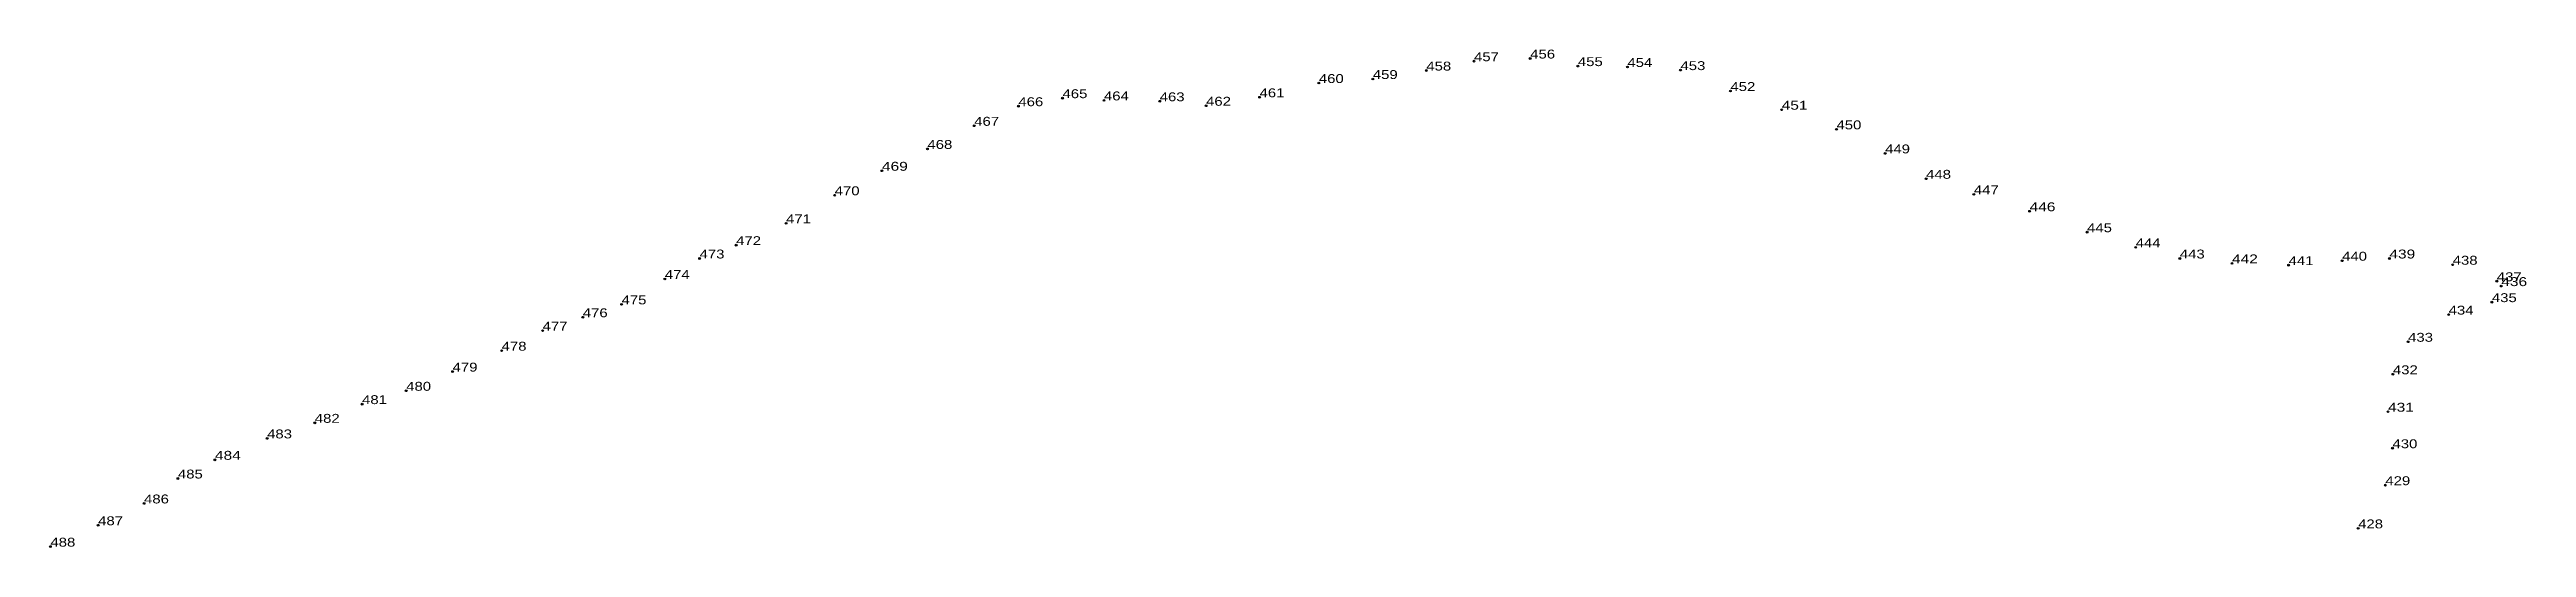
# Model space of a CAD drawing. Header units: metres. Extents: x 545293 to 553149, y 1818298 to 1839666.
# Drawn here: x 551676.5 to 551732.1, y 1818430.1 to 1818441.3 of the extents above; entities that cross this region are included whole.
import ezdxf

# ---------------------------------------------------------------- set-up
doc = ezdxf.new("R2010")
doc.units = ezdxf.units.M
doc.header["$LTSCALE"] = 0.08
doc.header["$PDMODE"] = 32
doc.header["$PDSIZE"] = 0.04
doc.layers.add('12', color=7, linetype='Continuous', lineweight=13)
doc.layers.add('7', color=7, linetype='Continuous')

msp = doc.modelspace()

# ---------------------------------------------------------------- texts
at = {"layer": '12'}
for s, width, p in [('457', 1.25, (551708.45, 1818441.01)), ('456', 1.25, (551709.71, 1818441.07)), ('460', 1.25, (551704.97, 1818440.52)), ('459', 1.25, (551706.18, 1818440.61)), ('458', 1.25, (551707.38, 1818440.8)), ('455', 1.25, (551710.78, 1818440.9)), ('454', 1.25, (551711.89, 1818440.88)), ('453', 1.25, (551713.08, 1818440.81)), ('466', 1.25, (551698.23, 1818440)), ('465', 1.25, (551699.22, 1818440.18)), ('464', 1.25, (551700.15, 1818440.13)), ('463', 1.25, (551701.4, 1818440.11)), ('462', 1.25, (551702.44, 1818440.01)), ('461', 1.25, (551703.64, 1818440.2)), ('452', 1.25, (551714.2, 1818440.34)), ('451', 1.3, (551715.35, 1818439.92)), ('467', 1.25, (551697.24, 1818439.56)), ('450', 1.25, (551716.58, 1818439.48)), ('468', 1.25, (551696.19, 1818439.04)), ('449', 1.25, (551717.67, 1818438.94)), ('469', 1.3, (551695.17, 1818438.55)), ('448', 1.25, (551718.59, 1818438.37)), ('470', 1.25, (551694.11, 1818438)), ('447', 1.25, (551719.66, 1818438.02)), ('471', 1.25, (551693.02, 1818437.37)), ('446', 1.3, (551720.91, 1818437.64)), ('445', 1.25, (551722.2, 1818437.17)), ('473', 1.25, (551691.08, 1818436.58)), ('472', 1.25, (551691.9, 1818436.88)), ('444', 1.25, (551723.29, 1818436.83)), ('443', 1.25, (551724.28, 1818436.58)), ('439', 1.3, (551728.98, 1818436.58)), ('474', 1.25, (551690.3, 1818436.12)), ('442', 1.3, (551725.45, 1818436.47)), ('441', 1.25, (551726.72, 1818436.43)), ('440', 1.25, (551727.92, 1818436.53)), ('438', 1.25, (551730.4, 1818436.44)), ('437', 1.25, (551731.39, 1818436.07)), ('475', 1.25, (551689.33, 1818435.55)), ('435', 1.25, (551731.28, 1818435.6)), ('436', 1.3, (551731.49, 1818435.96)), ('477', 1.25, (551687.56, 1818434.96)), ('476', 1.25, (551688.46, 1818435.26)), ('434', 1.25, (551730.31, 1818435.32)), ('478', 1.25, (551686.64, 1818434.51)), ('433', 1.25, (551729.4, 1818434.71)), ('479', 1.25, (551685.54, 1818434.04)), ('432', 1.25, (551729.06, 1818433.98)), ('481', 1.25, (551683.51, 1818433.31)), ('480', 1.25, (551684.5, 1818433.61)), ('482', 1.25, (551682.45, 1818432.89)), ('431', 1.3, (551728.95, 1818433.14)), ('483', 1.25, (551681.38, 1818432.54)), ('430', 1.25, (551729.05, 1818432.32)), ('485', 1.25, (551679.38, 1818431.64)), ('484', 1.3, (551680.21, 1818432.06)), ('486', 1.25, (551678.62, 1818431.08)), ('429', 1.25, (551728.89, 1818431.49)), ('487', 1.25, (551677.59, 1818430.59)), ('428', 1.25, (551728.28, 1818430.52)), ('488', 1.25, (551676.52, 1818430.11))]:
    msp.add_text(s, height=0.2, dxfattribs=dict(at, width=width)).set_placement(p)

# ---------------------------------------------------------------- linework, layer by layer
at = {"layer": '7'}
for p in [(551706.18, 1818440.61), (551707.38, 1818440.8), (551708.45, 1818441.01), (551709.71, 1818441.07), (551710.78, 1818440.9), (551711.89, 1818440.88), (551713.08, 1818440.81), (551699.22, 1818440.18), (551700.15, 1818440.13), (551701.4, 1818440.11), (551703.64, 1818440.2), (551704.97, 1818440.52), (551714.2, 1818440.34), (551697.24, 1818439.56), (551698.23, 1818440), (551702.44, 1818440.01), (551715.35, 1818439.92), (551696.19, 1818439.04), (551716.58, 1818439.48), (551717.67, 1818438.94), (551695.17, 1818438.55), (551694.11, 1818438), (551718.59, 1818438.37), (551719.66, 1818438.02), (551693.02, 1818437.37), (551720.91, 1818437.64), (551691.9, 1818436.88), (551722.2, 1818437.17), (551723.29, 1818436.83), (551691.08, 1818436.58), (551724.28, 1818436.58), (551725.45, 1818436.47), (551726.72, 1818436.43), (551727.92, 1818436.53), (551728.98, 1818436.58), (551730.4, 1818436.44), (551690.3, 1818436.12), (551731.39, 1818436.07), (551731.49, 1818435.96), (551688.46, 1818435.26), (551689.33, 1818435.55), (551730.31, 1818435.32), (551731.28, 1818435.6), (551686.64, 1818434.51), (551687.56, 1818434.96), (551729.4, 1818434.71), (551685.54, 1818434.04), (551729.06, 1818433.98), (551684.5, 1818433.61), (551682.45, 1818432.89), (551683.51, 1818433.31), (551728.95, 1818433.14), (551681.38, 1818432.54), (551729.05, 1818432.32), (551680.21, 1818432.06), (551679.38, 1818431.64), (551728.89, 1818431.49), (551678.62, 1818431.08), (551676.52, 1818430.11), (551677.59, 1818430.59), (551728.28, 1818430.52)]:
    msp.add_point(p, dxfattribs=at)

msp.set_redraw_order([(e.dxf.handle, doc.entitydb.next_handle()) for e in msp.query("TEXT MTEXT ATTDEF DIMENSION ARC_DIMENSION")])  # texts and dimensions are drawn at this point

doc.saveas('drawing.dxf')
